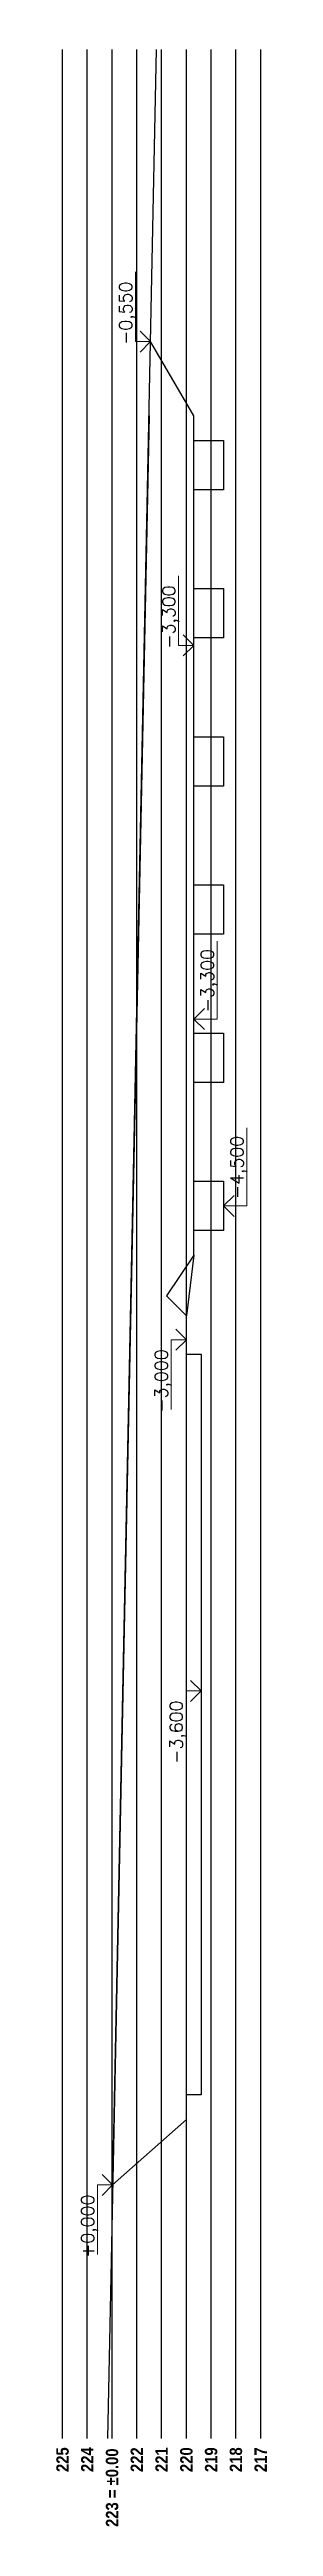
# Model space of a CAD drawing. Header units: millimetres. Extents: x -51 to 2999949, y -1641567 to 415040.
# Drawn here: x 1154008 to 1162515, y -1177651 to -1077340 of the extents above; entities that cross this region are included whole.
import ezdxf

# ---------------------------------------------------------------- set-up
doc = ezdxf.new("R2010")
doc.units = ezdxf.units.MM
doc.header["$LTSCALE"] = 75
doc.header["$MEASUREMENT"] = 0
for name, color, linetype in [('DNO', 210, 'CONTINUOUS'), ('TEXT hloubky ŘEZ', 255, 'CONTINUOUS'), ('ŘEZ bílá', 251, 'CONTINUOUS'), ('ŘEZ červená', 10, 'CONTINUOUS')]:
    doc.layers.add(name, color=color, linetype=linetype)
doc.layers.add('texty', color=255, linetype='CONTINUOUS', lineweight=15)
doc.styles.add('romans', font='romans.shx')
doc.styles.add('ŘEZ HLOUBKY', font='ariblk.ttf', dxfattribs={"width": 0.75, "height": 500})

msp = doc.modelspace()

# ---------------------------------------------------------------- texts
at = {"layer": 'TEXT hloubky ŘEZ', "char_height": 500, "attachment_point": 1, "rotation": 90, "style": 'ŘEZ HLOUBKY'}
for s, width, heights, insert in [('225', 1674.686176, [0], (1154015.2522, -1175446.9783)), ('224', 1674.686176, [0], (1155015.2522, -1175446.9783)), ('223 = ±0.00', 3549.990573, [1316.3218], (1156015.2522, -1177672.1564)), ('222', 1674.686176, [0], (1157015.2522, -1175446.9783)), ('221', 1674.686176, [0], (1158015.2522, -1175446.9783)), ('220', 1674.686176, [0], (1159015.2522, -1175446.9783)), ('219', 1674.686176, [0], (1160015.2522, -1175446.9783)), ('218', 1674.686176, [0], (1161015.2522, -1175446.9783)), ('217', 1674.686176, [0], (1162015.2522, -1175446.9783))]:
    msp.add_mtext_dynamic_manual_height_columns(s, width=width, gutter_width=2500, heights=heights, dxfattribs=dict(at, insert=insert))
at = {"layer": 'texty', "ltscale": 20, "extrusion": (3.39308e-16, 1.93959e-16, -1), "style": 'romans', "text_generation_flag": 2}
for s, p in [('-0,550', (-1157070.6091, -1089297.8325)), ('-3,300', (-1158813.836, -1101601.3912)), ('-3,300', (-1160368.2522, -1116328.3555)), ('-4,500', (-1161568.2522, -1123894.7973)), ('-3,000', (-1158513.836, -1132540.3627)), ('-3,600', (-1159113.836, -1146762.846)), ('+0,000', (-1155537.6383, -1166771.6245))]:
    msp.add_text(s, height=514.89696, rotation=270, dxfattribs=at).set_placement(p)

# ---------------------------------------------------------------- blocks, each defined once
blk = doc.blocks.new('*U32')
at = {"layer": 'DNO'}
for p, q in [((-600, 1000), (600, 1000)), ((600, 1000), (600, -1000)), ((600, -1000), (-600, -1000))]:
    blk.add_line(p, q, dxfattribs=at)
blk = doc.blocks.new('*U33')
at = {"layer": 'DNO', "color": 0, "linetype": 'ByBlock', "lineweight": -2, "transparency": 16777216}
for p in [(0, 0), (0, -6000), (0, -12000), (0, -18000), (0, -24000), (0, -30000)]:
    blk.add_blockref('*U32', p, dxfattribs=at)

# ---------------------------------------------------------------- linework, layer by layer
at = {"layer": 'DNO'}
for p, q in [((1159565.2522, -1092171.4211), (1157822.0253, -1089167.8624)), ((1159565.2522, -1126171.4211), (1159565.2522, -1092171.4211)), ((1159565.2522, -1126171.4211), (1159565.2522, -1116282.0271)), ((1159565.2522, -1126171.4211), (1158458.1991, -1127814.368)), ((1159565.2522, -1126171.4211), (1159265.2522, -1128621.4211)), ((1159265.2522, -1128621.4211), (1158458.1991, -1127814.368)), ((1159265.2522, -1161171.4211), (1159265.2522, -1128621.4211)), ((1159265.2522, -1130171.4211), (1159865.2522, -1130171.4211)), ((1159865.2522, -1130171.4211), (1159865.2522, -1160171.4211)), ((1159865.2522, -1160171.4211), (1159265.2522, -1160171.4211)), ((1159265.2522, -1161171.4211), (1156289.0545, -1163821.6545))]:
    msp.add_line(p, q, dxfattribs=at)
at = {"layer": 'texty', "linetype": 'ByBlock', "lineweight": 20, "ltscale": 5}
for p, q in [((1157209.4415, -1086347.8624), (1157209.4415, -1089167.8624)), ((1157822.0253, -1089167.8624), (1157209.4415, -1089167.8624)), ((1157822.0253, -1089167.8624), (1157395.7334, -1088741.5705)), ((1157822.0253, -1089167.8624), (1157395.7334, -1089594.1543)), ((1158952.6684, -1098651.4211), (1158952.6684, -1101471.4211)), ((1159565.2522, -1101471.4211), (1159138.9603, -1101045.1292)), ((1159565.2522, -1101471.4211), (1158952.6684, -1101471.4211)), ((1159565.2522, -1101471.4211), (1159138.9603, -1101897.713)), ((1160507.0846, -1113448.3555), (1160507.0846, -1116604.9793)), ((1159565.2522, -1116604.9793), (1159991.5441, -1116178.6874)), ((1159565.2522, -1116604.9793), (1159991.5441, -1117031.2712)), ((1159565.2522, -1116604.9793), (1160507.0846, -1116604.9793)), ((1161707.0846, -1121014.7973), (1161707.0846, -1124171.4211)), ((1160765.2522, -1124171.4211), (1161191.5441, -1123745.1292)), ((1160765.2522, -1124171.4211), (1161191.5441, -1124597.713)), ((1160765.2522, -1124171.4211), (1161707.0846, -1124171.4211)), ((1159265.2522, -1129590.3927), (1158838.9603, -1129164.1008)), ((1159265.2522, -1129590.3927), (1158652.6684, -1129590.3927)), ((1158652.6684, -1132410.3927), (1158652.6684, -1129590.3927)), ((1159265.2522, -1129590.3927), (1158838.9603, -1130016.6846)), ((1159865.2522, -1143812.876), (1159438.9603, -1143386.5841)), ((1159865.2522, -1143812.876), (1159252.6684, -1143812.876)), ((1159252.6684, -1146632.876), (1159252.6684, -1143812.876)), ((1159865.2522, -1143812.876), (1159438.9603, -1144239.1679)), ((1156289.0545, -1163821.6545), (1155862.7626, -1163395.3626)), ((1156289.0545, -1163821.6545), (1155676.4706, -1163821.6545)), ((1155676.4706, -1166641.6545), (1155676.4706, -1163821.6545)), ((1156289.0545, -1163821.6545), (1155862.7626, -1164247.9464))]:
    msp.add_line(p, q, dxfattribs=at)
at = {"layer": 'ŘEZ bílá'}
for p, q in [((1154265.2522, -1174095.0487), (1154265.2522, -1077339.8098)), ((1155265.2522, -1174095.0487), (1155265.2522, -1077339.8098)), ((1156265.2522, -1174095.0487), (1156265.2522, -1077339.8098)), ((1157265.2522, -1174095.0487), (1157265.2522, -1077339.8098)), ((1158265.2522, -1174095.0487), (1158265.2522, -1077339.8098)), ((1159265.2522, -1174095.0487), (1159265.2522, -1077339.8098)), ((1160265.2522, -1174095.0487), (1160265.2522, -1077339.8098)), ((1161265.2522, -1174095.0487), (1161265.2522, -1077339.8098)), ((1162265.2522, -1174095.0487), (1162265.2522, -1077339.8098))]:
    msp.add_line(p, q, dxfattribs=at)
at = {"layer": 'ŘEZ červená'}
for p, q in [((1156265.2522, -1164980.7961), (1158064.9073, -1077339.8098)), ((1157760.349, -1092171.4211), (1156078.0965, -1174095.0487)), ((1156265.2522, -1164980.7961), (1157265.2522, -1116282.0271))]:
    msp.add_line(p, q, dxfattribs=at)

# ---------------------------------------------------------------- block references
at = {"layer": 'DNO'}
msp.add_blockref('*U33', (1160165.2522, -1094171.4211), dxfattribs=at)

msp.set_redraw_order([(e.dxf.handle, doc.entitydb.next_handle()) for e in msp.query("TEXT MTEXT ATTDEF DIMENSION ARC_DIMENSION")])  # texts and dimensions are drawn at this point

doc.saveas('drawing.dxf')
